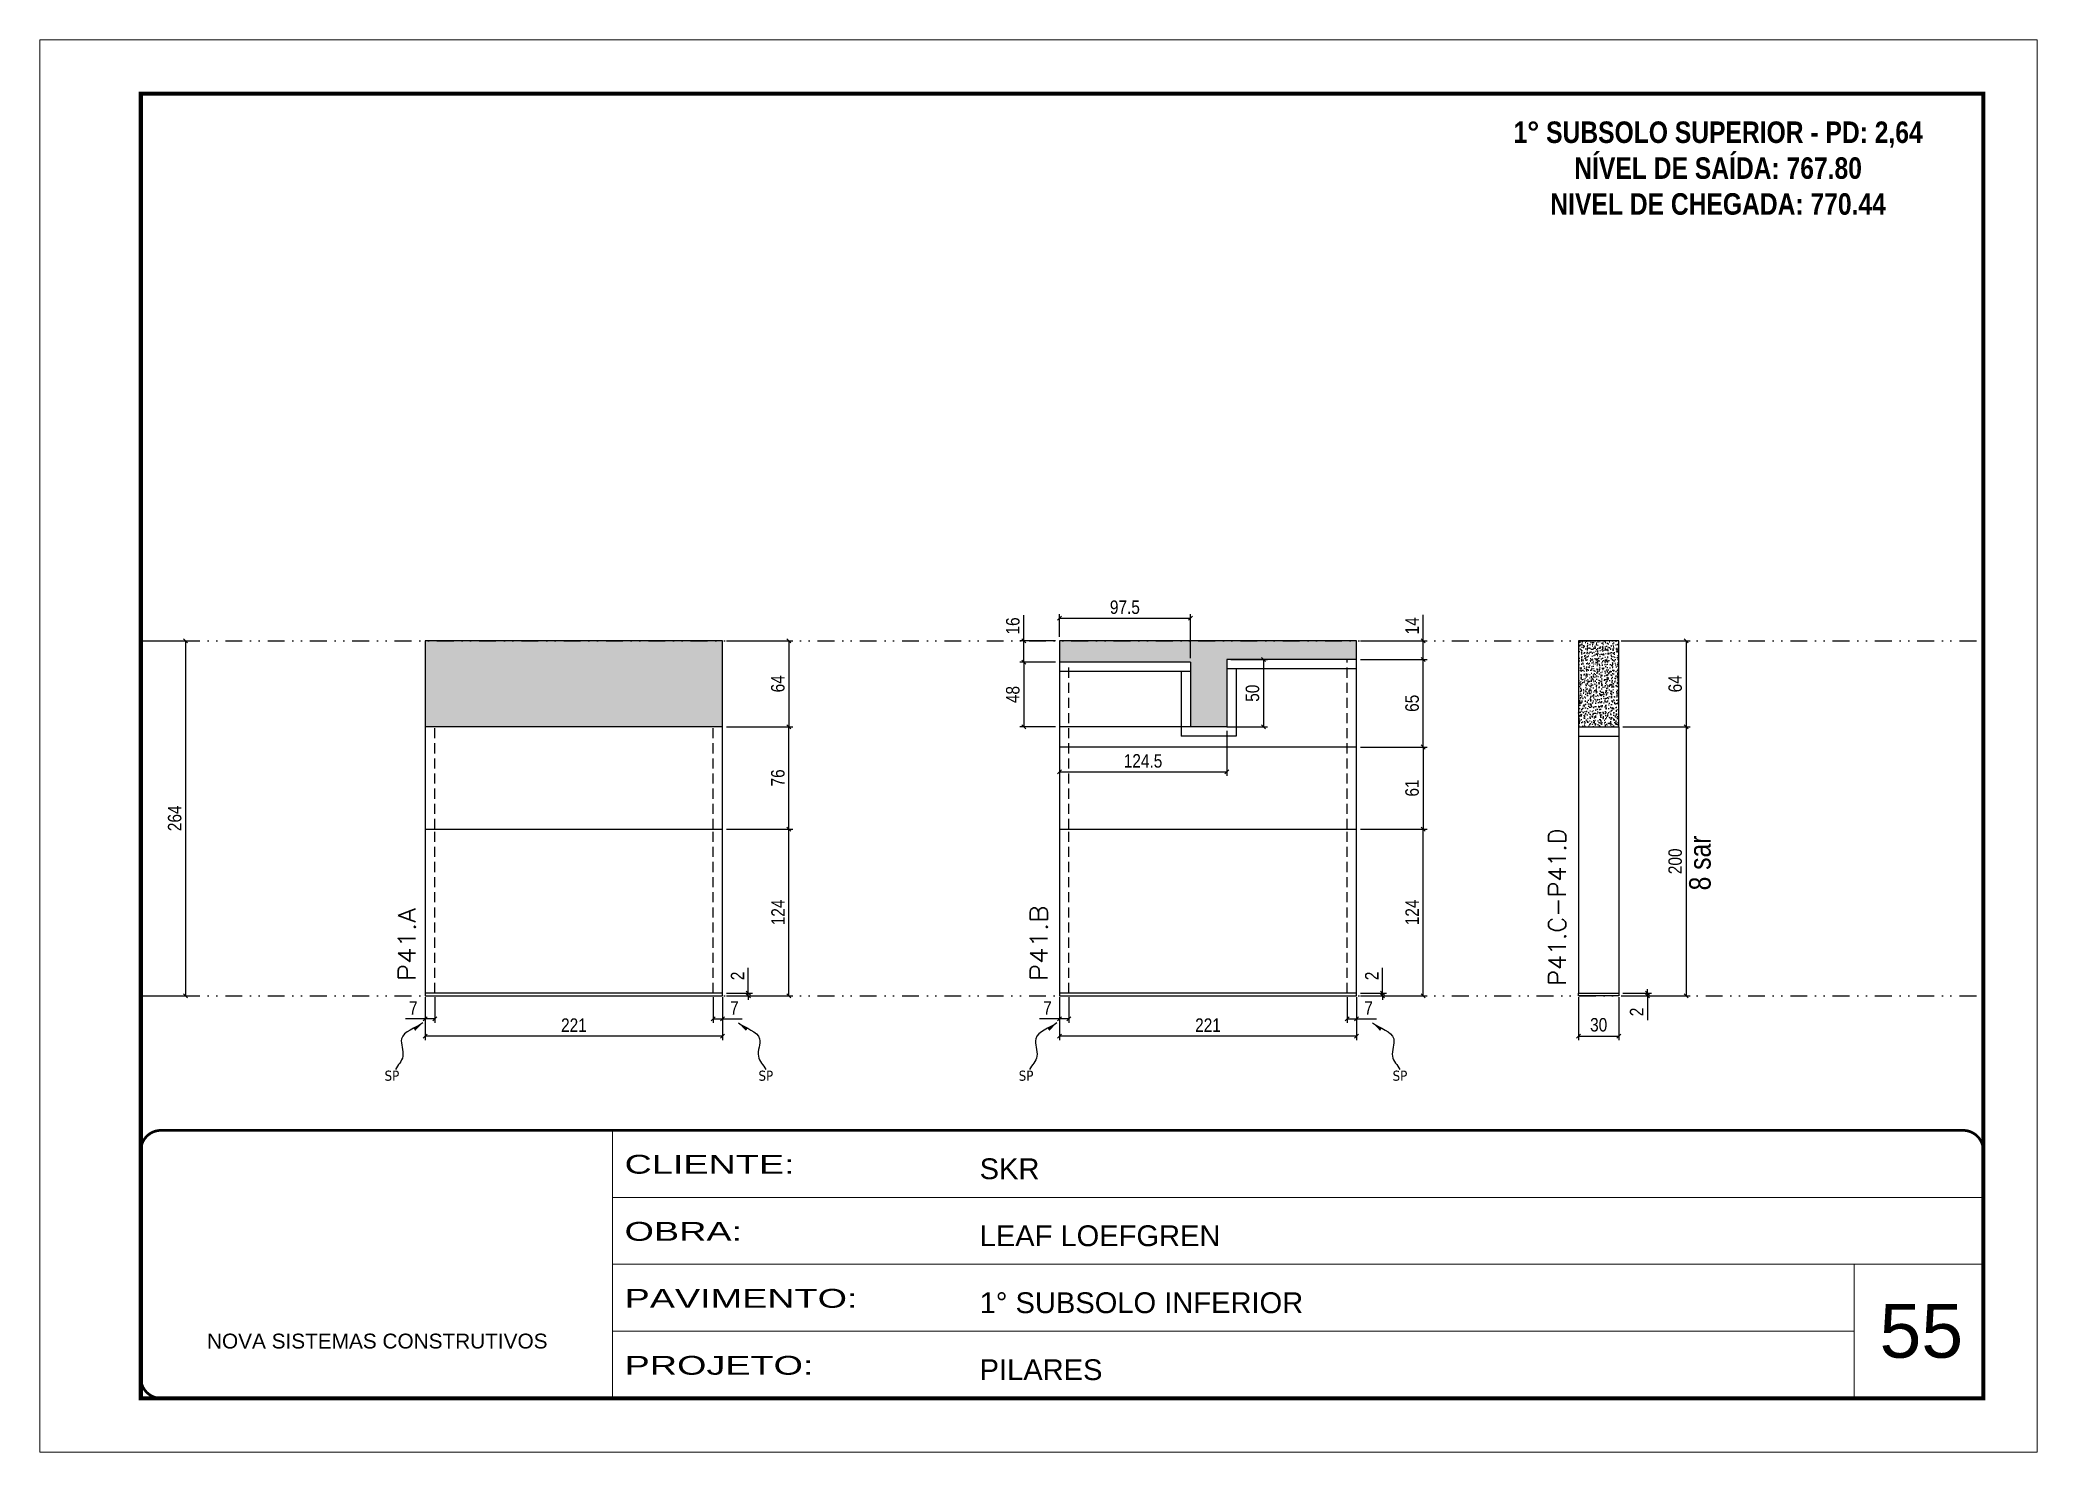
# Model space of a CAD drawing. Extents: x 14400 to 27878, y -21631 to 6985.
# Drawn here: x 17583 to 19068, y -8997 to -7947 of the extents above; entities that cross this region are included whole.
import ezdxf

# ---------------------------------------------------------------- set-up
doc = ezdxf.new("R2010")
doc.units = 0
for name, pattern in [('CONTINUO', [0]), ('DASHED', [0.75, 0.5, -0.25]), ('DIVIDE2', [0.625, 0.25, -0.125, 0, -0.125, 0, -0.125]), ('HIDDEN', [0.375, 0.25, -0.125])]:
    doc.linetypes.add(name, pattern=pattern)
for name, color, linetype, lineweight in [('CARIMBO', 255, 'Continuous', 9), ('Folhas', 255, 'Continuous', 9), ('SARRAFO DE PRESSAO', 251, 'DASHED', 9), ('Texto Seção', 7, 'Continuous', 15)]:
    doc.layers.add(name, color=color, linetype=linetype, lineweight=lineweight)
for name, color, linetype in [('COTA', 241, 'Continuous'), ('NOMENCLATURA', 7, 'Continuous'), ('Nível', 160, 'Continuous'), ('Painéis', 200, 'Continuous'), ('SARR_2.2x7', 40, 'Continuous'), ('Sarrafo de Pressão', 42, 'HIDDEN'), ('texto', 7, 'Continuous')]:
    doc.layers.add(name, color=color, linetype=linetype)
doc.styles.add('ARIAL', font='arial.ttf')
doc.styles.add('ARIAL_NARROW', font='ARIALN.TTF', dxfattribs={"height": 0.2})
doc.styles.add('COTA TECNICA', font='techl___.ttf', dxfattribs={"height": 10})
doc.styles.add('COTA TECNICA-50', font='techl___.ttf', dxfattribs={"height": 10})
doc.styles.add('REGUA-120', font='ROMANS.shx', dxfattribs={"height": 15})
doc.styles.add('ROMANC', font='techb___.ttf', dxfattribs={"height": 2.5})
doc.styles.get("Standard").update_dxf_attribs({"font": 'arial.ttf'})
doc.styles.add('Tecnologia', font='')
doc.styles.get('Tecnologia').set_extended_font_data('Forgotten Futurist')
doc.dimstyles.new('COTA PAINEL-50', dxfattribs={"dimtxt": 10, "dimasz": 3, "dimexe": 3, "dimexo": 3, "dimgap": 3, "dimtad": 1, "dimdec": 1, "dimzin": 12, "dimdsep": 46, "dimtxsty": 'COTA TECNICA-50', "dimblk1": 'OBLIQUE', "dimblk2": 'OBLIQUE', "dimsah": 1, "dimcen": 0.9, "dimclrd": 4, "dimclre": 4, "dimclrt": 240, "dimadec": 1, "dimazin": 3, "dimtfac": 1, "dimtdec": 1, "dimtmove": 0, "dimatfit": 3, "dimfxl": 1, "dimtolj": 1, "dimtzin": 12, "dimarcsym": 0})
doc.dimstyles.new('PAINEL', dxfattribs={"dimtxt": 10, "dimasz": 3, "dimexe": 3, "dimexo": 3, "dimgap": 3, "dimtad": 1, "dimdec": 1, "dimzin": 12, "dimdsep": 46, "dimtxsty": 'COTA TECNICA', "dimblk1": 'OBLIQUE', "dimblk2": 'OBLIQUE', "dimsah": 1, "dimcen": 0.9, "dimclrd": 4, "dimclre": 4, "dimclrt": 240, "dimadec": 1, "dimazin": 3, "dimtfac": 1, "dimtdec": 1, "dimtmove": 0, "dimatfit": 3, "dimfxl": 1, "dimtolj": 1, "dimtzin": 12, "dimarcsym": 0})
doc.dimstyles.get("Standard").update_dxf_attribs({"dimtxt": 0.18, "dimasz": 0.18, "dimexe": 0.18, "dimexo": 0.0625, "dimgap": 0.09, "dimtad": 0, "dimtih": 1, "dimtoh": 1, "dimdec": 4, "dimzin": 0, "dimdsep": 46, "dimtxsty": 'Standard', "dimcen": 0.09, "dimadec": 0, "dimazin": 0, "dimtfac": 1, "dimtdec": 4, "dimtofl": 0, "dimtmove": 0, "dimatfit": 3, "dimfxl": 1, "dimtolj": 1, "dimtzin": 0, "dimarcsym": 0})

msp = doc.modelspace()

# ---------------------------------------------------------------- texts
at = {"layer": 'CARIMBO', "style": 'ARIAL'}
msp.add_text('55', height=40, dxfattribs=at).set_placement((18951.33, -8926.61))
at = {"layer": 'NOMENCLATURA', "style": 'ARIAL_NARROW'}
msp.add_text('8 sar', height=16, rotation=90, dxfattribs=at).set_placement((18825.77, -8579.1))
at = {"layer": 'NOMENCLATURA', "color": 2, "insert": (18831.31, -7980.69), "char_height": 16, "attachment_point": 2, "style": 'ROMANC'}
msp.add_mtext_dynamic_manual_height_columns('\\P1° SUBSOLO SUPERIOR - PD: 2,64\\PNÍVEL DE SAÍDA: 767.80\\PNIVEL DE CHEGADA: 770.44', width=432.3511, gutter_width=1, heights=[0], dxfattribs=at)
at = {"layer": 'texto', "color": 0, "char_height": 7.5, "attachment_point": 5}
for insert in [(17845.2, -8716.96), (18123.22, -8716.96), (18316.72, -8716.96), (18594.74, -8716.96)]:
    msp.add_mtext('{\\fTahoma|b0|i0|c0|p34;\\C4;SP}', dxfattribs=dict(at, insert=insert))
at = {"layer": 'Texto Seção', "style": 'REGUA-120', "width": 1.1}
for s, p in [('P41.A', (17862.73, -8646.7)), ('P41.B', (18332.75, -8646.7))]:
    msp.add_text(s, height=13, rotation=90, dxfattribs=at).set_placement(p)
at = {"layer": 'Texto Seção', "insert": (18718.09, -8650.05), "char_height": 13, "width": 370.6998, "attachment_point": 7, "rotation": 90, "style": 'REGUA-120'}
msp.add_mtext('P41.C-P41.D', dxfattribs=at)

# ---------------------------------------------------------------- blocks, each defined once
blk = doc.blocks.new('9999999999')
at = {"color": 30, "linetype": 'CONTINUO'}
for p, q in [((98564.6, 34230.2), (98564.6, 34429.4)), ((98564.6, 34379.6), (99584, 34379.6)), ((98564.6, 34329.8), (99488, 34329.8)), ((99584, 34329.8), (99488, 34329.8)), ((99488, 34329.8), (99488, 34230.2)), ((98564.6, 34280), (99488, 34280))]:
    blk.add_line(p, q, dxfattribs=at)
at = {"color": 30, "linetype": 'CONTINUO', "const_width": 2}
blk.add_lwpolyline([(99584, 34230.2), (99584, 34414.4, 0.414214), (99569, 34429.4), (98229, 34429.4, 0.414214), (98214, 34414.4), (98214, 34245.2, 0.414214), (98229, 34230.2), (99584, 34230.2)], format="xyb", dxfattribs=at)
at = {"layer": 'Folhas'}
blk.add_lwpolyline([(98139, 34190.2), (99624, 34190.2), (99624, 35240.2), (98139, 35240.2)], close=True, dxfattribs=at)
at = {"layer": 'Folhas', "color": 30, "const_width": 3}
blk.add_lwpolyline([(98214, 34230.2), (99584, 34230.2), (99584, 35200.2), (98214, 35200.2)], close=True, dxfattribs=at)
at = {"color": 7, "linetype": 'Continuous', "ltscale": 5, "style": 'ARIAL'}
for s, height, p in [('SKR', 15.48, (98837.7, 34393.1)), ('LEAF LOEFGREN', 15.483, (98837.7, 34343.3)), ('1° SUBSOLO INFERIOR', 15.483, (98837.7, 34293.5)), ('NOVA SISTEMAS CONSTRUTIVOS', 11.059, (98263.2, 34267.2)), ('PILARES', 15.48, (98837.7, 34243.7))]:
    blk.add_text(s, height=height, dxfattribs=at).set_placement(p)
at = {"layer": 'Folhas', "color": 7, "style": 'Tecnologia', "width": 1.5}
for s, p in [('CLIENTE:', (98573.7, 34397.2)), ('OBRA:', (98573.7, 34347.3)), ('PAVIMENTO:', (98573.7, 34297.5)), ('PROJETO:', (98573.7, 34247.7))]:
    blk.add_text(s, height=14, dxfattribs=at).set_placement(p)
blk = doc.blocks.new('_Oblique')
at = {"color": 0, "linetype": 'ByBlock', "lineweight": -2}
blk.add_line((-0.5, -0.5), (0.5, 0.5), dxfattribs=at)
blk = doc.blocks.new('*D2134')
at = {"layer": 'COTA', "color": 4, "lineweight": -2, "transparency": 16777216}
for p, q in [((17661.5, -8393.5), (17694.8, -8393.5)), ((17691.8, -8393.5), (17691.8, -8657.5)), ((17661.5, -8657.5), (17694.8, -8657.5))]:
    blk.add_line(p, q, dxfattribs=at)
at = {"layer": 'Defpoints', "color": 0, "transparency": 16777216}
for p in [(17658.5, -8393.5), (17658.5, -8657.5), (17691.8, -8657.5)]:
    blk.add_point(p, dxfattribs=at)
at = {"layer": 'COTA', "color": 4, "lineweight": -2, "transparency": 16777216, "xscale": 3, "yscale": 3, "zscale": 3}
for p, rotation in [((17691.8, -8393.5), 90), ((17691.8, -8657.5), 270)]:
    blk.add_blockref('_Oblique', p, dxfattribs=dict(at, rotation=rotation))
at = {"layer": 'COTA', "color": 240, "transparency": 16777216, "insert": (17683.7, -8525.5), "char_height": 10, "attachment_point": 5, "rotation": 90, "style": 'COTA TECNICA'}
blk.add_mtext('\\A1;264', dxfattribs=at)
blk = doc.blocks.new('*D2123')
at = {"layer": 'COTA', "color": 4, "lineweight": -2, "transparency": 16777216}
for p, q in [((17870, -8658.5), (17870, -8690.4)), ((18091, -8658.5), (18091, -8690.4)), ((18091, -8687.4), (17870, -8687.4))]:
    blk.add_line(p, q, dxfattribs=at)
at = {"layer": 'Defpoints', "color": 0, "transparency": 16777216}
for p in [(17870, -8655.5), (18091, -8655.5), (17870, -8687.4)]:
    blk.add_point(p, dxfattribs=at)
at = {"layer": 'COTA', "color": 4, "lineweight": -2, "transparency": 16777216, "xscale": 3, "yscale": 3, "zscale": 3, "rotation": 180}
blk.add_blockref('_Oblique', (17870, -8687.4), dxfattribs=at)
at = {"layer": 'COTA', "color": 4, "lineweight": -2, "transparency": 16777216, "xscale": 3, "yscale": 3, "zscale": 3}
blk.add_blockref('_Oblique', (18091, -8687.4), dxfattribs=at)
at = {"layer": 'COTA', "color": 240, "transparency": 16777216, "insert": (17980.5, -8679.3), "char_height": 10, "attachment_point": 5, "style": 'COTA TECNICA'}
blk.add_mtext('\\A1;221', dxfattribs=at)
blk = doc.blocks.new('*D2124')
at = {"layer": 'COTA', "color": 4, "lineweight": -2, "transparency": 16777216}
for p, q in [((18084, -8658.5), (18084, -8677.7)), ((18091, -8660.5), (18091, -8677.7)), ((18084, -8674.7), (18091, -8674.7)), ((18091, -8674.7), (18105.7, -8674.7))]:
    blk.add_line(p, q, dxfattribs=at)
at = {"layer": 'Defpoints', "color": 0, "transparency": 16777216}
for p in [(18084, -8655.5), (18091, -8657.5), (18091, -8674.7)]:
    blk.add_point(p, dxfattribs=at)
at = {"layer": 'COTA', "color": 4, "lineweight": -2, "transparency": 16777216, "xscale": 3, "yscale": 3, "zscale": 3, "rotation": 180}
blk.add_blockref('_Oblique', (18084, -8674.7), dxfattribs=at)
at = {"layer": 'COTA', "color": 4, "lineweight": -2, "transparency": 16777216, "xscale": 3, "yscale": 3, "zscale": 3}
blk.add_blockref('_Oblique', (18091, -8674.7), dxfattribs=at)
at = {"layer": 'COTA', "color": 240, "transparency": 16777216, "insert": (18099.8, -8666.6), "char_height": 10, "attachment_point": 5, "style": 'COTA TECNICA-50'}
blk.add_mtext('\\A1;7', dxfattribs=at)
blk = doc.blocks.new('*D2125')
at = {"layer": 'COTA', "color": 4, "lineweight": -2, "transparency": 16777216}
for p, q in [((17870, -8660.5), (17870, -8677.7)), ((17877, -8658.5), (17877, -8677.7)), ((17870, -8674.7), (17855.2, -8674.7)), ((17877, -8674.7), (17870, -8674.7))]:
    blk.add_line(p, q, dxfattribs=at)
at = {"layer": 'Defpoints', "color": 0, "transparency": 16777216}
for p in [(17870, -8657.5), (17877, -8655.5), (17870, -8674.7)]:
    blk.add_point(p, dxfattribs=at)
at = {"layer": 'COTA', "color": 4, "lineweight": -2, "transparency": 16777216, "xscale": 3, "yscale": 3, "zscale": 3, "rotation": 180}
blk.add_blockref('_Oblique', (17870, -8674.7), dxfattribs=at)
at = {"layer": 'COTA', "color": 4, "lineweight": -2, "transparency": 16777216, "xscale": 3, "yscale": 3, "zscale": 3}
blk.add_blockref('_Oblique', (17877, -8674.7), dxfattribs=at)
at = {"layer": 'COTA', "color": 240, "transparency": 16777216, "insert": (17861.1, -8666.6), "char_height": 10, "attachment_point": 5, "style": 'COTA TECNICA-50'}
blk.add_mtext('\\A1;7', dxfattribs=at)
blk = doc.blocks.new('*D2126')
at = {"layer": 'COTA', "color": 4, "lineweight": -2, "transparency": 16777216}
for p, q in [((18110.2, -8655.5), (18110.2, -8636.7)), ((18094, -8655.5), (18113.2, -8655.5)), ((18094, -8657.5), (18113.2, -8657.5)), ((18110.2, -8657.5), (18110.2, -8655.5)), ((18110.2, -8657.5), (18110.2, -8660.5))]:
    blk.add_line(p, q, dxfattribs=at)
at = {"layer": 'Defpoints', "color": 0, "transparency": 16777216}
for p in [(18091, -8655.5), (18091, -8657.5), (18110.2, -8657.5)]:
    blk.add_point(p, dxfattribs=at)
at = {"layer": 'COTA', "color": 4, "lineweight": -2, "transparency": 16777216, "xscale": 3, "yscale": 3, "zscale": 3}
for p, rotation in [((18110.2, -8655.5), 270), ((18110.2, -8657.5), 90)]:
    blk.add_blockref('_Oblique', p, dxfattribs=dict(at, rotation=rotation))
at = {"layer": 'COTA', "color": 240, "transparency": 16777216, "insert": (18102.2, -8642.7), "char_height": 10, "attachment_point": 5, "rotation": 90, "style": 'COTA TECNICA-50'}
blk.add_mtext('\\A1;2', dxfattribs=at)
blk = doc.blocks.new('*D2127')
at = {"layer": 'COTA', "color": 4, "linetype": 'ByBlock', "lineweight": -2, "transparency": 16777216}
for p, q in [((18094, -8533.5), (18143.3, -8533.5)), ((18140.3, -8657.5), (18140.3, -8533.5)), ((18094, -8657.5), (18143.3, -8657.5))]:
    blk.add_line(p, q, dxfattribs=at)
at = {"layer": 'Defpoints', "color": 0, "linetype": 'ByBlock', "transparency": 16777216}
for p in [(18091, -8533.5), (18140.3, -8533.5), (18091, -8657.5)]:
    blk.add_point(p, dxfattribs=at)
at = {"layer": 'COTA', "color": 4, "linetype": 'ByBlock', "lineweight": -2, "transparency": 16777216, "xscale": 3, "yscale": 3, "zscale": 3}
for p, rotation in [((18140.3, -8533.5), 90), ((18140.3, -8657.5), 270)]:
    blk.add_blockref('_Oblique', p, dxfattribs=dict(at, rotation=rotation))
at = {"layer": 'COTA', "color": 240, "linetype": 'ByBlock', "transparency": 16777216, "insert": (18132.3, -8595.5), "char_height": 10, "attachment_point": 5, "rotation": 90, "style": 'COTA TECNICA'}
blk.add_mtext('\\A1;124', dxfattribs=at)
blk = doc.blocks.new('*D2128')
at = {"layer": 'COTA', "color": 4, "linetype": 'ByBlock', "lineweight": -2, "transparency": 16777216}
for p, q in [((18094, -8533.5), (18143.3, -8533.5)), ((18140.3, -8657.5), (18140.3, -8533.5)), ((18094, -8657.5), (18143.3, -8657.5))]:
    blk.add_line(p, q, dxfattribs=at)
at = {"layer": 'Defpoints', "color": 0, "linetype": 'ByBlock', "transparency": 16777216}
for p in [(18091, -8533.5), (18140.3, -8533.5), (18091, -8657.5)]:
    blk.add_point(p, dxfattribs=at)
at = {"layer": 'COTA', "color": 4, "linetype": 'ByBlock', "lineweight": -2, "transparency": 16777216, "xscale": 3, "yscale": 3, "zscale": 3}
for p, rotation in [((18140.3, -8533.5), 90), ((18140.3, -8657.5), 270)]:
    blk.add_blockref('_Oblique', p, dxfattribs=dict(at, rotation=rotation))
at = {"layer": 'COTA', "color": 240, "linetype": 'ByBlock', "transparency": 16777216, "insert": (18132.3, -8595.5), "char_height": 10, "attachment_point": 5, "rotation": 90, "style": 'COTA TECNICA'}
blk.add_mtext('\\A1;124', dxfattribs=at)
blk = doc.blocks.new('*D2135')
at = {"layer": 'COTA', "color": 4, "lineweight": -2, "transparency": 16777216}
for p, q in [((18094, -8457.5), (18143.3, -8457.5)), ((18140.3, -8533.5), (18140.3, -8457.5)), ((18094, -8533.5), (18143.3, -8533.5))]:
    blk.add_line(p, q, dxfattribs=at)
at = {"layer": 'Defpoints', "color": 0, "transparency": 16777216}
for p in [(18091, -8457.5), (18140.3, -8457.5), (18091, -8533.5)]:
    blk.add_point(p, dxfattribs=at)
at = {"layer": 'COTA', "color": 4, "lineweight": -2, "transparency": 16777216, "xscale": 3, "yscale": 3, "zscale": 3}
for p, rotation in [((18140.3, -8457.5), 90), ((18140.3, -8533.5), 270)]:
    blk.add_blockref('_Oblique', p, dxfattribs=dict(at, rotation=rotation))
at = {"layer": 'COTA', "color": 240, "transparency": 16777216, "insert": (18132.2, -8495.5), "char_height": 10, "attachment_point": 5, "rotation": 90, "style": 'COTA TECNICA'}
blk.add_mtext('\\A1;76', dxfattribs=at)
blk = doc.blocks.new('*D2129')
at = {"layer": 'COTA', "color": 4, "lineweight": -2, "transparency": 16777216}
for p, q in [((18727.5, -8658.5), (18727.5, -8690.4)), ((18757.5, -8658.5), (18757.5, -8690.4)), ((18727.5, -8687.4), (18757.5, -8687.4))]:
    blk.add_line(p, q, dxfattribs=at)
at = {"layer": 'Defpoints', "color": 0, "transparency": 16777216}
for p in [(18727.5, -8655.5), (18757.5, -8655.5), (18757.5, -8687.4)]:
    blk.add_point(p, dxfattribs=at)
at = {"layer": 'COTA', "color": 4, "lineweight": -2, "transparency": 16777216, "xscale": 3, "yscale": 3, "zscale": 3, "rotation": 180}
blk.add_blockref('_Oblique', (18727.5, -8687.4), dxfattribs=at)
at = {"layer": 'COTA', "color": 4, "lineweight": -2, "transparency": 16777216, "xscale": 3, "yscale": 3, "zscale": 3}
blk.add_blockref('_Oblique', (18757.5, -8687.4), dxfattribs=at)
at = {"layer": 'COTA', "color": 240, "transparency": 16777216, "insert": (18742.5, -8679.1), "char_height": 10, "attachment_point": 5, "style": 'COTA TECNICA'}
blk.add_mtext('\\A1;30', dxfattribs=at)
blk = doc.blocks.new('*D2130')
at = {"layer": 'COTA', "color": 4, "lineweight": -2, "transparency": 16777216}
for p, q in [((18760.5, -8655.5), (18781.7, -8655.5)), ((18760.5, -8657.5), (18781.7, -8657.5)), ((18778.7, -8655.5), (18778.7, -8652.5)), ((18778.7, -8655.5), (18778.7, -8657.5)), ((18778.7, -8657.5), (18778.7, -8675.6))]:
    blk.add_line(p, q, dxfattribs=at)
at = {"layer": 'Defpoints', "color": 0, "transparency": 16777216}
for p in [(18757.5, -8655.5), (18757.5, -8657.5), (18778.7, -8655.5)]:
    blk.add_point(p, dxfattribs=at)
at = {"layer": 'COTA', "color": 4, "lineweight": -2, "transparency": 16777216, "xscale": 3, "yscale": 3, "zscale": 3}
for p, rotation in [((18778.7, -8655.5), 270), ((18778.7, -8657.5), 90)]:
    blk.add_blockref('_Oblique', p, dxfattribs=dict(at, rotation=rotation))
at = {"layer": 'COTA', "color": 240, "transparency": 16777216, "insert": (18770.7, -8669.5), "char_height": 10, "attachment_point": 5, "rotation": 90, "style": 'COTA TECNICA-50'}
blk.add_mtext('\\A1;2', dxfattribs=at)
blk = doc.blocks.new('*D2136')
at = {"layer": 'COTA', "color": 4, "linetype": 'ByBlock', "lineweight": -2, "transparency": 16777216}
for p, q in [((18760.5, -8393.5), (18810.5, -8393.5)), ((18807.5, -8393.5), (18807.5, -8457.5)), ((18760.5, -8457.5), (18810.5, -8457.5))]:
    blk.add_line(p, q, dxfattribs=at)
at = {"layer": 'Defpoints', "color": 0, "linetype": 'ByBlock', "transparency": 16777216}
for p in [(18757.5, -8393.5), (18757.5, -8457.5), (18807.5, -8457.5)]:
    blk.add_point(p, dxfattribs=at)
at = {"layer": 'COTA', "color": 4, "linetype": 'ByBlock', "lineweight": -2, "transparency": 16777216, "xscale": 3, "yscale": 3, "zscale": 3}
for p, rotation in [((18807.5, -8393.5), 90), ((18807.5, -8457.5), 270)]:
    blk.add_blockref('_Oblique', p, dxfattribs=dict(at, rotation=rotation))
at = {"layer": 'COTA', "color": 240, "linetype": 'ByBlock', "transparency": 16777216, "insert": (18799.4, -8425.5), "char_height": 10, "attachment_point": 5, "rotation": 90, "style": 'COTA TECNICA'}
blk.add_mtext('\\A1;64', dxfattribs=at)
blk = doc.blocks.new('*D2132')
at = {"layer": 'COTA', "color": 4, "lineweight": -2, "transparency": 16777216}
for p, q in [((18094, -8393.5), (18143.3, -8393.5)), ((18140.3, -8393.5), (18140.3, -8457.5)), ((18094, -8457.5), (18143.3, -8457.5))]:
    blk.add_line(p, q, dxfattribs=at)
at = {"layer": 'Defpoints', "color": 0, "transparency": 16777216}
for p in [(18091, -8393.5), (18091, -8457.5), (18140.3, -8457.5)]:
    blk.add_point(p, dxfattribs=at)
at = {"layer": 'COTA', "color": 4, "lineweight": -2, "transparency": 16777216, "xscale": 3, "yscale": 3, "zscale": 3}
for p, rotation in [((18140.3, -8393.5), 90), ((18140.3, -8457.5), 270)]:
    blk.add_blockref('_Oblique', p, dxfattribs=dict(at, rotation=rotation))
at = {"layer": 'COTA', "color": 240, "transparency": 16777216, "insert": (18132.2, -8425.5), "char_height": 10, "attachment_point": 5, "rotation": 90, "style": 'COTA TECNICA'}
blk.add_mtext('\\A1;64', dxfattribs=at)
blk = doc.blocks.new('*D2117')
at = {"layer": 'COTA', "color": 4, "lineweight": -2, "transparency": 16777216}
for p, q in [((18341.5, -8658.5), (18341.5, -8690.4)), ((18562.5, -8658.5), (18562.5, -8690.4)), ((18562.5, -8687.4), (18341.5, -8687.4))]:
    blk.add_line(p, q, dxfattribs=at)
at = {"layer": 'Defpoints', "color": 0, "transparency": 16777216}
for p in [(18341.5, -8655.5), (18562.5, -8655.5), (18341.5, -8687.4)]:
    blk.add_point(p, dxfattribs=at)
at = {"layer": 'COTA', "color": 4, "lineweight": -2, "transparency": 16777216, "xscale": 3, "yscale": 3, "zscale": 3, "rotation": 180}
blk.add_blockref('_Oblique', (18341.5, -8687.4), dxfattribs=at)
at = {"layer": 'COTA', "color": 4, "lineweight": -2, "transparency": 16777216, "xscale": 3, "yscale": 3, "zscale": 3}
blk.add_blockref('_Oblique', (18562.5, -8687.4), dxfattribs=at)
at = {"layer": 'COTA', "color": 240, "transparency": 16777216, "insert": (18452, -8679.3), "char_height": 10, "attachment_point": 5, "style": 'COTA TECNICA'}
blk.add_mtext('\\A1;221', dxfattribs=at)
blk = doc.blocks.new('*D2118')
at = {"layer": 'COTA', "color": 4, "lineweight": -2, "transparency": 16777216}
for p, q in [((18555.5, -8658.5), (18555.5, -8677.7)), ((18562.5, -8660.5), (18562.5, -8677.7)), ((18555.5, -8674.7), (18562.5, -8674.7)), ((18562.5, -8674.7), (18577.2, -8674.7))]:
    blk.add_line(p, q, dxfattribs=at)
at = {"layer": 'Defpoints', "color": 0, "transparency": 16777216}
for p in [(18555.5, -8655.5), (18562.5, -8657.5), (18562.5, -8674.7)]:
    blk.add_point(p, dxfattribs=at)
at = {"layer": 'COTA', "color": 4, "lineweight": -2, "transparency": 16777216, "xscale": 3, "yscale": 3, "zscale": 3, "rotation": 180}
blk.add_blockref('_Oblique', (18555.5, -8674.7), dxfattribs=at)
at = {"layer": 'COTA', "color": 4, "lineweight": -2, "transparency": 16777216, "xscale": 3, "yscale": 3, "zscale": 3}
blk.add_blockref('_Oblique', (18562.5, -8674.7), dxfattribs=at)
at = {"layer": 'COTA', "color": 240, "transparency": 16777216, "insert": (18571.4, -8666.6), "char_height": 10, "attachment_point": 5, "style": 'COTA TECNICA-50'}
blk.add_mtext('\\A1;7', dxfattribs=at)
blk = doc.blocks.new('*D2119')
at = {"layer": 'COTA', "color": 4, "lineweight": -2, "transparency": 16777216}
for p, q in [((18341.5, -8660.5), (18341.5, -8677.7)), ((18348.5, -8658.5), (18348.5, -8677.7)), ((18341.5, -8674.7), (18326.8, -8674.7)), ((18348.5, -8674.7), (18341.5, -8674.7))]:
    blk.add_line(p, q, dxfattribs=at)
at = {"layer": 'Defpoints', "color": 0, "transparency": 16777216}
for p in [(18341.5, -8657.5), (18348.5, -8655.5), (18341.5, -8674.7)]:
    blk.add_point(p, dxfattribs=at)
at = {"layer": 'COTA', "color": 4, "lineweight": -2, "transparency": 16777216, "xscale": 3, "yscale": 3, "zscale": 3, "rotation": 180}
blk.add_blockref('_Oblique', (18341.5, -8674.7), dxfattribs=at)
at = {"layer": 'COTA', "color": 4, "lineweight": -2, "transparency": 16777216, "xscale": 3, "yscale": 3, "zscale": 3}
blk.add_blockref('_Oblique', (18348.5, -8674.7), dxfattribs=at)
at = {"layer": 'COTA', "color": 240, "transparency": 16777216, "insert": (18332.6, -8666.6), "char_height": 10, "attachment_point": 5, "style": 'COTA TECNICA-50'}
blk.add_mtext('\\A1;7', dxfattribs=at)
blk = doc.blocks.new('*D2120')
at = {"layer": 'COTA', "color": 4, "lineweight": -2, "transparency": 16777216}
for p, q in [((18581.8, -8655.5), (18581.8, -8636.7)), ((18565.5, -8655.5), (18584.8, -8655.5)), ((18565.5, -8657.5), (18584.8, -8657.5)), ((18581.8, -8657.5), (18581.8, -8655.5)), ((18581.8, -8657.5), (18581.8, -8660.5))]:
    blk.add_line(p, q, dxfattribs=at)
at = {"layer": 'Defpoints', "color": 0, "transparency": 16777216}
for p in [(18562.5, -8655.5), (18562.5, -8657.5), (18581.8, -8657.5)]:
    blk.add_point(p, dxfattribs=at)
at = {"layer": 'COTA', "color": 4, "lineweight": -2, "transparency": 16777216, "xscale": 3, "yscale": 3, "zscale": 3}
for p, rotation in [((18581.8, -8655.5), 270), ((18581.8, -8657.5), 90)]:
    blk.add_blockref('_Oblique', p, dxfattribs=dict(at, rotation=rotation))
at = {"layer": 'COTA', "color": 240, "transparency": 16777216, "insert": (18573.8, -8642.7), "char_height": 10, "attachment_point": 5, "rotation": 90, "style": 'COTA TECNICA-50'}
blk.add_mtext('\\A1;2', dxfattribs=at)
blk = doc.blocks.new('*D2121')
at = {"layer": 'COTA', "color": 4, "linetype": 'ByBlock', "lineweight": -2, "transparency": 16777216}
for p, q in [((18565.5, -8533.5), (18614.9, -8533.5)), ((18611.9, -8657.5), (18611.9, -8533.5)), ((18565.5, -8657.5), (18614.9, -8657.5))]:
    blk.add_line(p, q, dxfattribs=at)
at = {"layer": 'Defpoints', "color": 0, "linetype": 'ByBlock', "transparency": 16777216}
for p in [(18562.5, -8533.5), (18611.9, -8533.5), (18562.5, -8657.5)]:
    blk.add_point(p, dxfattribs=at)
at = {"layer": 'COTA', "color": 4, "linetype": 'ByBlock', "lineweight": -2, "transparency": 16777216, "xscale": 3, "yscale": 3, "zscale": 3}
for p, rotation in [((18611.9, -8533.5), 90), ((18611.9, -8657.5), 270)]:
    blk.add_blockref('_Oblique', p, dxfattribs=dict(at, rotation=rotation))
at = {"layer": 'COTA', "color": 240, "linetype": 'ByBlock', "transparency": 16777216, "insert": (18603.8, -8595.5), "char_height": 10, "attachment_point": 5, "rotation": 90, "style": 'COTA TECNICA'}
blk.add_mtext('\\A1;124', dxfattribs=at)
blk = doc.blocks.new('*D2122')
at = {"layer": 'COTA', "color": 4, "linetype": 'ByBlock', "lineweight": -2, "transparency": 16777216}
for p, q in [((18565.5, -8533.5), (18614.9, -8533.5)), ((18611.9, -8657.5), (18611.9, -8533.5)), ((18565.5, -8657.5), (18614.9, -8657.5))]:
    blk.add_line(p, q, dxfattribs=at)
at = {"layer": 'Defpoints', "color": 0, "linetype": 'ByBlock', "transparency": 16777216}
for p in [(18562.5, -8533.5), (18611.9, -8533.5), (18562.5, -8657.5)]:
    blk.add_point(p, dxfattribs=at)
at = {"layer": 'COTA', "color": 4, "linetype": 'ByBlock', "lineweight": -2, "transparency": 16777216, "xscale": 3, "yscale": 3, "zscale": 3}
for p, rotation in [((18611.9, -8533.5), 90), ((18611.9, -8657.5), 270)]:
    blk.add_blockref('_Oblique', p, dxfattribs=dict(at, rotation=rotation))
at = {"layer": 'COTA', "color": 240, "linetype": 'ByBlock', "transparency": 16777216, "insert": (18603.8, -8595.5), "char_height": 10, "attachment_point": 5, "rotation": 90, "style": 'COTA TECNICA'}
blk.add_mtext('\\A1;124', dxfattribs=at)
blk = doc.blocks.new('*D2133')
at = {"layer": 'COTA', "color": 4, "lineweight": -2, "transparency": 16777216}
for p, q in [((18565.5, -8407.5), (18614.9, -8407.5)), ((18611.9, -8472.5), (18611.9, -8407.5)), ((18565.5, -8472.5), (18614.9, -8472.5))]:
    blk.add_line(p, q, dxfattribs=at)
at = {"layer": 'Defpoints', "color": 0, "transparency": 16777216}
for p in [(18562.5, -8407.5), (18611.9, -8407.5), (18562.5, -8472.5)]:
    blk.add_point(p, dxfattribs=at)
at = {"layer": 'COTA', "color": 4, "lineweight": -2, "transparency": 16777216, "xscale": 3, "yscale": 3, "zscale": 3}
for p, rotation in [((18611.9, -8407.5), 90), ((18611.9, -8472.5), 270)]:
    blk.add_blockref('_Oblique', p, dxfattribs=dict(at, rotation=rotation))
at = {"layer": 'COTA', "color": 240, "transparency": 16777216, "insert": (18603.8, -8440), "char_height": 10, "attachment_point": 5, "rotation": 90, "style": 'COTA TECNICA'}
blk.add_mtext('\\A1;65', dxfattribs=at)
blk = doc.blocks.new('*D2131')
at = {"layer": 'COTA', "color": 4, "lineweight": -2, "transparency": 16777216}
for p, q in [((18760.5, -8457.5), (18810.5, -8457.5)), ((18807.5, -8457.5), (18807.5, -8657.5)), ((18760.5, -8657.5), (18810.5, -8657.5))]:
    blk.add_line(p, q, dxfattribs=at)
at = {"layer": 'Defpoints', "color": 0, "transparency": 16777216}
for p in [(18757.5, -8457.5), (18757.5, -8657.5), (18807.5, -8657.5)]:
    blk.add_point(p, dxfattribs=at)
at = {"layer": 'COTA', "color": 4, "lineweight": -2, "transparency": 16777216, "xscale": 3, "yscale": 3, "zscale": 3}
for p, rotation in [((18807.5, -8457.5), 90), ((18807.5, -8657.5), 270)]:
    blk.add_blockref('_Oblique', p, dxfattribs=dict(at, rotation=rotation))
at = {"layer": 'COTA', "color": 240, "transparency": 16777216, "insert": (18799.4, -8557.5), "char_height": 10, "attachment_point": 5, "rotation": 90, "style": 'COTA TECNICA'}
blk.add_mtext('\\A1;200', dxfattribs=at)
blk = doc.blocks.new('*D2137')
at = {"layer": 'COTA', "color": 4, "lineweight": -2, "transparency": 16777216}
for p, q in [((18611.9, -8393.5), (18611.9, -8374.3)), ((18565.5, -8393.5), (18614.9, -8393.5)), ((18611.9, -8407.5), (18611.9, -8393.5)), ((18565.5, -8407.5), (18614.9, -8407.5))]:
    blk.add_line(p, q, dxfattribs=at)
at = {"layer": 'Defpoints', "color": 0, "transparency": 16777216}
for p in [(18562.5, -8393.5), (18611.9, -8393.5), (18562.5, -8407.5)]:
    blk.add_point(p, dxfattribs=at)
at = {"layer": 'COTA', "color": 4, "lineweight": -2, "transparency": 16777216, "xscale": 3, "yscale": 3, "zscale": 3}
for p, rotation in [((18611.9, -8393.5), 90), ((18611.9, -8407.5), 270)]:
    blk.add_blockref('_Oblique', p, dxfattribs=dict(at, rotation=rotation))
at = {"layer": 'COTA', "color": 240, "transparency": 16777216, "insert": (18603.8, -8382.4), "char_height": 10, "attachment_point": 5, "rotation": 90, "style": 'COTA TECNICA'}
blk.add_mtext('\\A1;14', dxfattribs=at)
blk = doc.blocks.new('*D2138')
at = {"layer": 'COTA', "color": 4, "lineweight": -2, "transparency": 16777216}
for p, q in [((18338.5, -8409.5), (18312, -8409.5)), ((18315, -8409.5), (18315, -8457.5)), ((18338.5, -8457.5), (18312, -8457.5))]:
    blk.add_line(p, q, dxfattribs=at)
at = {"layer": 'Defpoints', "color": 0, "transparency": 16777216}
for p in [(18341.5, -8409.5), (18315, -8457.5), (18341.5, -8457.5)]:
    blk.add_point(p, dxfattribs=at)
at = {"layer": 'COTA', "color": 4, "lineweight": -2, "transparency": 16777216, "xscale": 3, "yscale": 3, "zscale": 3}
for p, rotation in [((18315, -8409.5), 90), ((18315, -8457.5), 270)]:
    blk.add_blockref('_Oblique', p, dxfattribs=dict(at, rotation=rotation))
at = {"layer": 'COTA', "color": 240, "transparency": 16777216, "insert": (18306.9, -8433.5), "char_height": 10, "attachment_point": 5, "rotation": 90, "style": 'COTA TECNICA'}
blk.add_mtext('\\A1;48', dxfattribs=at)
blk = doc.blocks.new('*D2139')
at = {"layer": 'COTA', "color": 4, "lineweight": -2, "transparency": 16777216}
for p, q in [((18315, -8393.5), (18315, -8374.5)), ((18338.5, -8393.5), (18312, -8393.5)), ((18315, -8409.5), (18315, -8393.5)), ((18338.5, -8409.5), (18312, -8409.5))]:
    blk.add_line(p, q, dxfattribs=at)
at = {"layer": 'Defpoints', "color": 0, "transparency": 16777216}
for p in [(18315, -8393.5), (18341.5, -8393.5), (18341.5, -8409.5)]:
    blk.add_point(p, dxfattribs=at)
at = {"layer": 'COTA', "color": 4, "lineweight": -2, "transparency": 16777216, "xscale": 3, "yscale": 3, "zscale": 3}
for p, rotation in [((18315, -8393.5), 90), ((18315, -8409.5), 270)]:
    blk.add_blockref('_Oblique', p, dxfattribs=dict(at, rotation=rotation))
at = {"layer": 'COTA', "color": 240, "transparency": 16777216, "insert": (18306.9, -8382.5), "char_height": 10, "attachment_point": 5, "rotation": 90, "style": 'COTA TECNICA'}
blk.add_mtext('\\A1;16', dxfattribs=at)
blk = doc.blocks.new('*D2140')
at = {"layer": 'COTA', "color": 4, "lineweight": -2, "transparency": 16777216}
for p, q in [((18341.5, -8390.5), (18341.5, -8373.7)), ((18439, -8406.5), (18439, -8373.7)), ((18341.5, -8376.7), (18439, -8376.7))]:
    blk.add_line(p, q, dxfattribs=at)
at = {"layer": 'Defpoints', "color": 0, "transparency": 16777216}
for p in [(18439, -8376.7), (18341.5, -8393.5), (18439, -8409.5)]:
    blk.add_point(p, dxfattribs=at)
at = {"layer": 'COTA', "color": 4, "lineweight": -2, "transparency": 16777216, "xscale": 3, "yscale": 3, "zscale": 3, "rotation": 180}
blk.add_blockref('_Oblique', (18341.5, -8376.7), dxfattribs=at)
at = {"layer": 'COTA', "color": 4, "lineweight": -2, "transparency": 16777216, "xscale": 3, "yscale": 3, "zscale": 3}
blk.add_blockref('_Oblique', (18439, -8376.7), dxfattribs=at)
at = {"layer": 'COTA', "color": 240, "transparency": 16777216, "insert": (18390.2, -8368.6), "char_height": 10, "attachment_point": 5, "style": 'COTA TECNICA'}
blk.add_mtext('\\A1;97.5', dxfattribs=at)
blk = doc.blocks.new('*D2141')
at = {"layer": 'COTA', "color": 4, "lineweight": -2, "transparency": 16777216}
for p, q in [((18565.5, -8472.5), (18614.9, -8472.5)), ((18611.9, -8472.5), (18611.9, -8533.5)), ((18565.5, -8533.5), (18614.9, -8533.5))]:
    blk.add_line(p, q, dxfattribs=at)
at = {"layer": 'Defpoints', "color": 0, "transparency": 16777216}
for p in [(18562.5, -8472.5), (18562.5, -8533.5), (18611.9, -8533.5)]:
    blk.add_point(p, dxfattribs=at)
at = {"layer": 'COTA', "color": 4, "lineweight": -2, "transparency": 16777216, "xscale": 3, "yscale": 3, "zscale": 3}
for p, rotation in [((18611.9, -8472.5), 90), ((18611.9, -8533.5), 270)]:
    blk.add_blockref('_Oblique', p, dxfattribs=dict(at, rotation=rotation))
at = {"layer": 'COTA', "color": 240, "transparency": 16777216, "insert": (18603.8, -8503), "char_height": 10, "attachment_point": 5, "rotation": 90, "style": 'COTA TECNICA'}
blk.add_mtext('\\A1;61', dxfattribs=at)
blk = doc.blocks.new('*D2142')
at = {"layer": 'COTA', "color": 4, "lineweight": -2, "transparency": 16777216}
for p, q in [((18341.5, -8460.5), (18341.5, -8494)), ((18466, -8460.5), (18466, -8494)), ((18341.5, -8491), (18466, -8491))]:
    blk.add_line(p, q, dxfattribs=at)
at = {"layer": 'Defpoints', "color": 0, "transparency": 16777216}
for p in [(18341.5, -8457.5), (18466, -8457.5), (18466, -8491)]:
    blk.add_point(p, dxfattribs=at)
at = {"layer": 'COTA', "color": 4, "lineweight": -2, "transparency": 16777216, "xscale": 3, "yscale": 3, "zscale": 3, "rotation": 180}
blk.add_blockref('_Oblique', (18341.5, -8491), dxfattribs=at)
at = {"layer": 'COTA', "color": 4, "lineweight": -2, "transparency": 16777216, "xscale": 3, "yscale": 3, "zscale": 3}
blk.add_blockref('_Oblique', (18466, -8491), dxfattribs=at)
at = {"layer": 'COTA', "color": 240, "transparency": 16777216, "insert": (18403.7, -8482.9), "char_height": 10, "attachment_point": 5, "style": 'COTA TECNICA'}
blk.add_mtext('\\A1;124.5', dxfattribs=at)
blk = doc.blocks.new('*D2143')
at = {"layer": 'COTA', "color": 4, "lineweight": -2, "transparency": 16777216}
for p, q in [((18469, -8407.5), (18496.2, -8407.5)), ((18493.2, -8407.5), (18493.2, -8457.5)), ((18469, -8457.5), (18496.2, -8457.5))]:
    blk.add_line(p, q, dxfattribs=at)
at = {"layer": 'Defpoints', "color": 0, "transparency": 16777216}
for p in [(18466, -8407.5), (18466, -8457.5), (18493.2, -8457.5)]:
    blk.add_point(p, dxfattribs=at)
at = {"layer": 'COTA', "color": 4, "lineweight": -2, "transparency": 16777216, "xscale": 3, "yscale": 3, "zscale": 3}
for p, rotation in [((18493.2, -8407.5), 90), ((18493.2, -8457.5), 270)]:
    blk.add_blockref('_Oblique', p, dxfattribs=dict(at, rotation=rotation))
at = {"layer": 'COTA', "color": 240, "transparency": 16777216, "insert": (18485.1, -8432.5), "char_height": 10, "attachment_point": 5, "rotation": 90, "style": 'COTA TECNICA'}
blk.add_mtext('\\A1;50', dxfattribs=at)

# ---------------------------------------------------------------- dimensions: what is measured, and where the dimension line sits
at = {"layer": 'COTA'}
for base, p1, p2, angle, dimstyle, picture, middle in [((18315, -8393.47), (18341.49, -8409.47), (18341.49, -8393.47), 90, 'PAINEL', '*D2139', (18306.89, -8382.46)), ((18611.86, -8393.47), (18562.49, -8407.47), (18562.49, -8393.47), 90, 'PAINEL', '*D2137', (18603.79, -8382.41)), ((17691.81, -8657.47), (17658.47, -8393.47), (17658.47, -8657.47), 90, 'PAINEL', '*D2134', (17683.71, -8525.47)), ((18140.34, -8457.47), (18090.98, -8393.47), (18090.98, -8457.47), 90, 'PAINEL', '*D2132', (18132.24, -8425.47)), ((18315, -8457.47), (18341.49, -8409.47), (18341.49, -8457.47), 90, 'PAINEL', '*D2138', (18306.9, -8433.47)), ((18493.22, -8457.47), (18465.99, -8407.47), (18465.99, -8457.47), 90, 'PAINEL', '*D2143', (18485.11, -8432.47)), ((18611.86, -8407.47), (18562.49, -8472.47), (18562.49, -8407.47), 90, 'PAINEL', '*D2133', (18603.75, -8439.97)), ((18140.34, -8457.47), (18090.98, -8533.47), (18090.98, -8457.47), 90, 'PAINEL', '*D2135', (18132.24, -8495.47)), ((18807.53, -8657.47), (18757.54, -8457.47), (18757.54, -8657.47), 90, 'PAINEL', '*D2131', (18799.43, -8557.47)), ((18611.86, -8533.47), (18562.49, -8472.47), (18562.49, -8533.47), 90, 'PAINEL', '*D2141', (18603.76, -8502.97)), ((17869.98, -8674.71), (17876.98, -8655.47), (17869.98, -8657.47), 180, 'COTA PAINEL-50', '*D2125', (17861.11, -8666.63)), ((18341.49, -8674.71), (18348.49, -8655.47), (18341.49, -8657.47), 180, 'COTA PAINEL-50', '*D2119', (18332.63, -8666.63))]:
    dim = msp.add_linear_dim(base=base, p1=p1, p2=p2, angle=angle, dimstyle=dimstyle, dxfattribs=at)
    dim.commit()
    dim.dimension.update_dxf_attribs({"geometry": picture, "text_midpoint": middle})
for base, p1, p2, dimstyle, picture, middle in [((18438.99, -8376.71), (18341.49, -8393.47), (18438.99, -8409.47), 'PAINEL', '*D2140', (18390.24, -8368.57)), ((18465.99, -8491.01), (18341.49, -8457.47), (18465.99, -8457.47), 'PAINEL', '*D2142', (18403.74, -8482.9)), ((18090.98, -8674.71), (18083.98, -8655.47), (18090.98, -8657.47), 'COTA PAINEL-50', '*D2124', (18099.84, -8666.63)), ((18562.49, -8674.71), (18555.49, -8655.47), (18562.49, -8657.47), 'COTA PAINEL-50', '*D2118', (18571.36, -8666.63))]:
    dim = msp.add_linear_dim(base=base, p1=p1, p2=p2, dimstyle=dimstyle, dxfattribs=at)
    dim.commit()
    dim.dimension.update_dxf_attribs({"geometry": picture, "text_midpoint": middle})
at = {"layer": 'COTA', "linetype": 'ByBlock'}
dim = msp.add_linear_dim(base=(18807.53, -8457.47), p1=(18757.54, -8393.47), p2=(18757.54, -8457.47), angle=90, dimstyle='PAINEL', dxfattribs=at)
dim.commit()
dim.dimension.update_dxf_attribs({"geometry": '*D2136', "text_midpoint": (18799.43, -8425.47)})
for p1, p2, picture, middle in [((18090.98, -8657.47), (18090.98, -8533.47), '*D2127', (18132.27, -8595.47)), ((18090.98, -8657.47), (18090.98, -8533.47), '*D2128', (18132.27, -8595.47)), ((18562.49, -8657.47), (18562.49, -8533.47), '*D2121', (18603.79, -8595.47)), ((18562.49, -8657.47), (18562.49, -8533.47), '*D2122', (18603.79, -8595.47))]:
    dim = msp.add_aligned_dim(p1=p1, p2=p2, distance=-49.37, dimstyle='PAINEL', dxfattribs=at)
    dim.commit()
    dim.dimension.update_dxf_attribs({"geometry": picture, "text_midpoint": middle})
at = {"layer": 'COTA'}
for base, p1, p2, picture, middle in [((18110.23, -8657.47), (18090.98, -8655.47), (18090.98, -8657.47), '*D2126', (18110.23, -8642.72)), ((18581.75, -8657.47), (18562.49, -8655.47), (18562.49, -8657.47), '*D2120', (18581.75, -8642.72)), ((18778.74, -8655.47), (18757.54, -8657.47), (18757.54, -8655.47), '*D2130', (18778.74, -8669.52))]:
    dim = msp.add_linear_dim(base=base, p1=p1, p2=p2, angle=90, dimstyle='COTA PAINEL-50', dxfattribs=at)
    dim.commit()
    dim.dimension.update_dxf_attribs({"geometry": picture, "text_midpoint": middle, "dimtype": 160})
for base, p1, p2, picture, middle in [((17869.98, -8687.36), (18090.98, -8655.47), (17869.98, -8655.47), '*D2123', (17980.48, -8679.3)), ((18341.49, -8687.36), (18562.49, -8655.47), (18341.49, -8655.47), '*D2117', (18451.99, -8679.3))]:
    dim = msp.add_linear_dim(base=base, p1=p1, p2=p2, angle=180, dimstyle='PAINEL', override={"dimarcsym": 2}, dxfattribs=at)
    dim.commit()
    dim.dimension.update_dxf_attribs({"geometry": picture, "text_midpoint": middle})
dim = msp.add_linear_dim(base=(18757.54, -8687.36), p1=(18727.54, -8655.47), p2=(18757.54, -8655.47), dimstyle='PAINEL', override={"dimarcsym": 2}, dxfattribs=at)
dim.commit()
dim.dimension.update_dxf_attribs({"geometry": '*D2129', "text_midpoint": (18742.54, -8679.14)})

# ---------------------------------------------------------------- hatches: boundary and pattern name
at = {"layer": 'COTA'}
h = msp.add_hatch(dxfattribs=at)
h.set_pattern_fill('AR-CONC', color=256, scale=0.03)
h.paths.add_polyline_path([(18090.98, -8393.47), (17869.98, -8393.47), (17869.98, -8457.47), (18090.98, -8457.47)])
h = msp.add_hatch(dxfattribs=at)
h.set_pattern_fill('AR-CONC', color=256, scale=0.03)
h.paths.add_polyline_path([(18465.99, -8407.47), (18562.49, -8407.47), (18562.49, -8393.47), (18341.49, -8393.47), (18341.49, -8409.47), (18438.99, -8409.47), (18438.99, -8457.47), (18465.99, -8457.47)])
h = msp.add_hatch(dxfattribs=at)
h.set_pattern_fill('AR-CONC', color=256, scale=0.03)
h.set_pattern_definition([(50, (75.296, -4610.6243), (5.4655401, -0.4781726), [0.5715, -6.2865]), (355, (75.296, -4610.6243), (-1.0573026, 5.7317054), [0.4572, -5.0292175]), (100.451445, (75.7516, -4610.664), (4.4082374, 5.2535326), [0.4857003, -5.3427073]), (46.1842, (75.296, -4609.1), (8.1323712, -1.2612698), [0.85725, -9.42975]), (96.635558, (75.974, -4609.2054), (7.122124, 7.4227837), [0.7285507, -8.0140682]), (351.18415, (75.296, -4609.1), (7.122124, 7.4227837), [0.685799, -7.543792]), (21, (76.058, -4609.4813), (4.5484317, -3.0679559), [0.5715, -6.2865]), (326, (76.058, -4609.4813), (1.8540609, 5.525639), [0.4572, -5.0292]), (71.451445, (76.437, -4609.737), (6.4024926, 2.457683), [0.4857003, -5.3426981]), (37.5, (75.2961, -4610.6243), (0.0926581, 2.53665117), [0, -4.96824, 0, -5.1054, 0, -5.04825]), (7.5, (75.296, -4610.6243), (2.00458988, 3.00541724), [0, -2.91084, 0, -4.85394, 0, -1.92405]), (327.5, (73.5969, -4610.6243), (4.06771786, -0.17186232), [0, -1.905, 0, -5.9436, 0, -7.8867]), (317.5, (72.835, -4610.6243), (4.44387544, 0.7627947), [0, -2.4765, 0, -3.94716, 0, -5.6007])])
h.paths.add_polyline_path([(18728.54, -8393.47), (18753.54, -8393.47)], flags=16)
h.paths.add_polyline_path([(18757.54, -8457.47), (18757.54, -8393.47), (18727.54, -8393.47), (18727.54, -8457.47)])

# ---------------------------------------------------------------- linework, layer by layer
for p, q in [((18090.98, -8393.47), (17869.98, -8393.47)), ((17869.98, -8393.47), (17869.98, -8457.47)), ((18090.98, -8457.47), (18090.98, -8393.47)), ((18562.49, -8393.47), (18341.49, -8393.47)), ((18341.49, -8393.47), (18341.49, -8409.47)), ((18562.49, -8407.47), (18562.49, -8393.47))]:
    msp.add_line(p, q, dxfattribs=at)
at = {"layer": 'COTA', "linetype": 'ByBlock'}
msp.add_lwpolyline([(18727.54, -8457.47), (18757.54, -8457.47), (18757.54, -8393.47), (18727.54, -8393.47)], close=True, dxfattribs=at)
at = {"layer": 'Nível', "color": 4, "linetype": 'DIVIDE2', "ltscale": 50}
for p, q in [((17658.47, -8393.47), (19028.47, -8393.47)), ((17658.47, -8657.47), (19028.47, -8657.47))]:
    msp.add_line(p, q, dxfattribs=at)
at = {"layer": 'Painéis'}
for p, q in [((18341.49, -8409.47), (18341.49, -8657.47)), ((18438.99, -8409.47), (18341.49, -8409.47)), ((18438.99, -8409.47), (18438.99, -8457.47)), ((18562.49, -8407.47), (18465.99, -8407.47)), ((18465.99, -8407.47), (18465.99, -8457.47)), ((18562.49, -8657.47), (18562.49, -8407.47)), ((18090.98, -8457.47), (17869.98, -8457.47)), ((17869.98, -8457.47), (17869.98, -8657.47)), ((18090.98, -8657.47), (18090.98, -8457.47)), ((18465.99, -8457.47), (18341.49, -8457.47)), ((18727.54, -8457.47), (18727.54, -8655.47)), ((18727.54, -8457.47), (18757.54, -8457.47)), ((18757.54, -8457.47), (18757.54, -8655.47)), ((18341.49, -8472.47), (18562.49, -8472.47)), ((17869.98, -8533.47), (18090.98, -8533.47)), ((18341.49, -8533.47), (18562.49, -8533.47)), ((17869.98, -8657.47), (18090.98, -8657.47)), ((18341.49, -8657.47), (18562.49, -8657.47)), ((18727.54, -8655.47), (18757.54, -8655.47)), ((18727.54, -8655.47), (18757.54, -8655.47)), ((18727.54, -8657.47), (18727.54, -8655.47)), ((18757.54, -8657.47), (18727.54, -8657.47)), ((18757.54, -8655.47), (18757.54, -8657.47))]:
    msp.add_line(p, q, dxfattribs=at)
for points in [[(18090.98, -8655.47), (17869.98, -8655.47), (17869.98, -8657.47), (18090.98, -8657.47)], [(18562.49, -8655.47), (18341.49, -8655.47), (18341.49, -8657.47), (18562.49, -8657.47)]]:
    msp.add_lwpolyline(points, close=True, dxfattribs=at)
at = {"layer": 'SARR_2.2x7'}
for p, q in [((18438.99, -8416.47), (18341.49, -8416.47)), ((18431.99, -8416.47), (18431.99, -8457.47)), ((18562.49, -8414.47), (18465.99, -8414.47)), ((18472.99, -8414.47), (18472.99, -8457.47)), ((18431.99, -8457.47), (18431.99, -8464.47)), ((18472.99, -8464.47), (18431.99, -8464.47)), ((18465.99, -8457.47), (18472.99, -8457.47)), ((18472.99, -8457.47), (18472.99, -8464.47)), ((18727.54, -8464.47), (18757.54, -8464.47)), ((18734.54, -8457.47), (18734.54, -8457.47)), ((18750.54, -8457.47), (18750.54, -8457.47))]:
    msp.add_line(p, q, dxfattribs=at)
at = {"layer": 'Sarrafo de Pressão', "ltscale": 30}
for p, q in [((18348.49, -8533.47), (18348.49, -8409.47)), ((18555.49, -8533.47), (18555.49, -8407.47)), ((17876.98, -8533.47), (17876.98, -8457.47)), ((18083.98, -8533.47), (18083.98, -8457.47)), ((17876.98, -8655.47), (17876.98, -8533.47)), ((18083.98, -8655.47), (18083.98, -8533.47)), ((18348.49, -8655.47), (18348.49, -8533.47)), ((18555.49, -8655.47), (18555.49, -8533.47))]:
    msp.add_line(p, q, dxfattribs=at)

# ---------------------------------------------------------------- block references
at = {"layer": 'SARRAFO DE PRESSAO', "color": 6, "linetype": 'ByBlock'}
msp.add_blockref('9999999999', (-80555.51, -43186.95), dxfattribs=at)

msp.set_redraw_order([(e.dxf.handle, doc.entitydb.next_handle()) for e in msp.query("TEXT MTEXT ATTDEF DIMENSION ARC_DIMENSION")])  # texts and dimensions are drawn at this point

# ---------------------------------------------------------------- leaders
at = {"layer": 'COTA', "path_type": 1}
for points in [[(17868.15, -8677.65), (17852.36, -8689.48), (17853.29, -8702.49), (17847.73, -8712.27)], [(18102.81, -8677.65), (18118.59, -8689.48), (18117.67, -8702.49), (18123.22, -8712.27)], [(18339.66, -8677.65), (18323.88, -8689.48), (18324.8, -8702.49), (18319.25, -8712.27)], [(18574.32, -8677.65), (18590.11, -8689.48), (18589.18, -8702.49), (18594.74, -8712.27)]]:
    msp.add_leader(points, dimstyle='Standard', override={"dimasz": 8}, dxfattribs=at)

doc.saveas('drawing.dxf')
